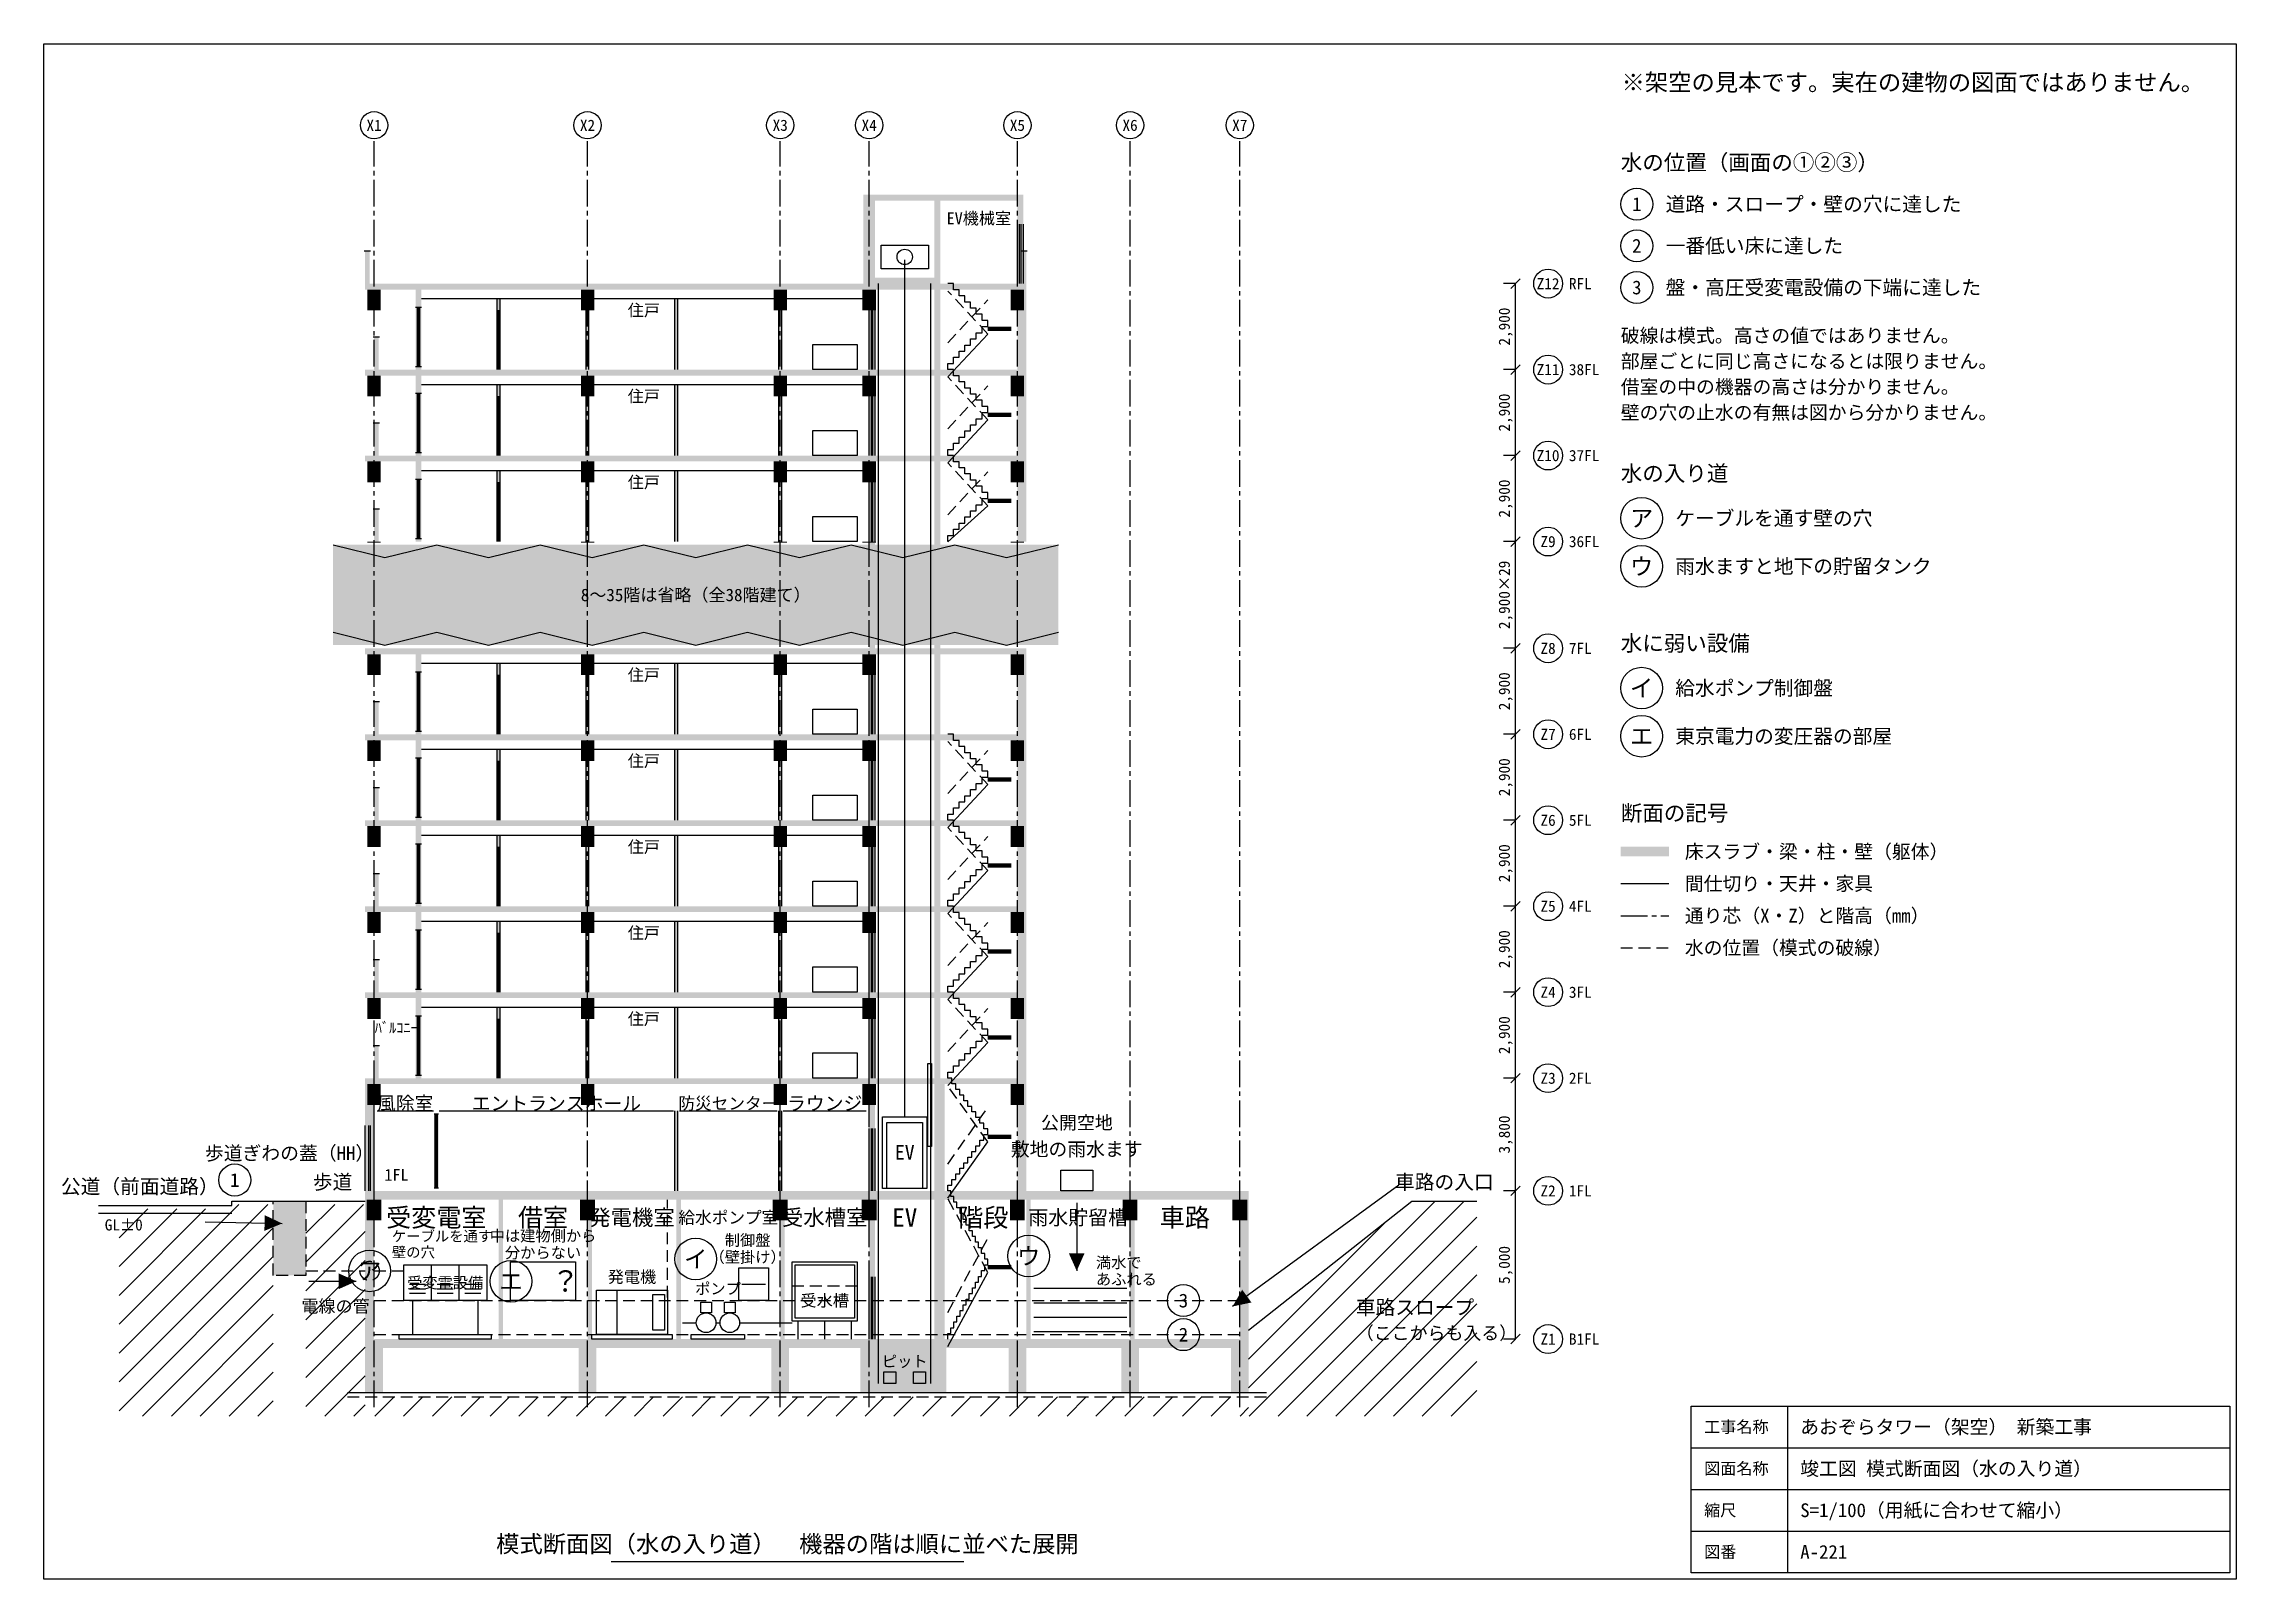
# Model space of a CAD drawing. Header units: millimetres. Extents: x 865 to 74811, y -52649 to -865.
import ezdxf
from ezdxf.enums import TextEntityAlignment as Align

# ---------------------------------------------------------------- set-up
doc = ezdxf.new("R2010")
doc.units = ezdxf.units.MM
doc.linetypes.add('CENTER', pattern=[1350, 900, -150, 150, -150])
doc.linetypes.add('DASHED', pattern=[600, 400, -200])
for name, color, linetype in [('図枠', 7, 'CONTINUOUS'), ('地盤', 8, 'CONTINUOUS'), ('壁', 7, 'CONTINUOUS'), ('寸法', 5, 'CONTINUOUS'), ('建具', 7, 'CONTINUOUS'), ('引込', 5, 'DASHED'), ('文字', 7, 'CONTINUOUS'), ('水の位置', 4, 'DASHED'), ('水の入り道', 4, 'CONTINUOUS'), ('破線', 8, 'DASHED'), ('細線', 8, 'CONTINUOUS'), ('設備', 8, 'CONTINUOUS'), ('通り芯', 1, 'CENTER'), ('道路', 8, 'CONTINUOUS'), ('階段EV', 8, 'CONTINUOUS')]:
    doc.layers.add(name, color=color, linetype=linetype)
doc.styles.add('JP', font='msgothic.ttc')

msp = doc.modelspace()

# ---------------------------------------------------------------- texts
at = {"layer": '寸法', "style": 'JP'}
for s, height, p in [('RFL', 376.8, (52305.41, -8951.35)), ('38FL', 376.8, (52305.41, -11851.35)), ('37FL', 376.8, (52305.41, -14751.35)), ('36FL', 376.8, (52305.41, -17651.35)), ('7FL', 376.8, (52305.41, -21251.35)), ('6FL', 376.8, (52305.41, -24151.35)), ('5FL', 376.8, (52305.41, -27051.35)), ('4FL', 376.8, (52305.41, -29951.35)), ('3FL', 376.8, (52305.41, -32851.35)), ('2FL', 376.8, (52305.41, -35751.35)), ('1FL', 398.9, (12351.35, -39010.81)), ('1FL', 376.8, (52305.41, -39551.35)), ('GL±0', 376.8, (2918.92, -40700)), ('壁の穴', 354.6, (12602.7, -41621.62)), ('ケーブルを通す', 354.6, (12602.7, -41081.08)), ('満水で', 376.8, (36351.35, -41967.57)), ('あふれる', 376.8, (36351.35, -42535.14)), ('（ここからも入る）', 443.2, (45117.57, -44346.62)), ('B1FL', 376.8, (52305.41, -44551.35))]:
    msp.add_text(s, height=height, dxfattribs=at).set_placement(p, align=Align.MIDDLE_LEFT)
for s, p in [('2,900', (50124.32, -10401.35)), ('2,900', (50124.32, -13301.35)), ('2,900', (50124.32, -16201.35)), ('2,900×29', (50124.32, -19451.35)), ('2,900', (50124.32, -22701.35)), ('2,900', (50124.32, -25601.35)), ('2,900', (50124.32, -28501.35)), ('2,900', (50124.32, -31401.35)), ('2,900', (50124.32, -34301.35)), ('3,800', (50124.32, -37651.35)), ('5,000', (50124.32, -42051.35))]:
    msp.add_text(s, height=376.8, rotation=90, dxfattribs=at).set_placement(p, align=Align.MIDDLE_CENTER)
for s, height, p in [('歩道ぎわの蓋（HH）', 465.4, (9152.7, -38279.73)), ('敷地の雨水ます', 465.4, (35702.7, -38145.95)), ('電線の管', 421.1, (10702.7, -43440.54))]:
    msp.add_text(s, height=height, dxfattribs=at).set_placement(p, align=Align.MIDDLE_CENTER)
at = {"layer": '文字', "style": 'JP'}
msp.add_text('※架空の見本です。実在の建物の図面ではありません。', height=576.2, dxfattribs=at).set_placement((73729.73, -2162.16), align=Align.MIDDLE_RIGHT)
for s, height, p in [('X1', 376.8, (12002.7, -3610.81)), ('X2', 376.8, (19202.7, -3610.81)), ('X3', 376.8, (25702.7, -3610.81)), ('X4', 376.8, (28702.7, -3610.81)), ('X5', 376.8, (33702.7, -3610.81)), ('X6', 376.8, (37502.7, -3610.81)), ('X7', 376.8, (41202.7, -3610.81)), ('EV機械室', 398.9, (32402.7, -6751.35)), ('1', 465.4, (54594.59, -6270.27)), ('2', 465.4, (54594.59, -7675.68)), ('Z12', 376.8, (51602.7, -8951.35)), ('3', 465.4, (54594.59, -9081.08)), ('住戸', 398.9, (21102.7, -9851.35)), ('Z11', 376.8, (51602.7, -11851.35)), ('住戸', 398.9, (21102.7, -12751.35)), ('Z10', 376.8, (51602.7, -14751.35)), ('住戸', 398.9, (21102.7, -15651.35)), ('ア', 576.2, (54756.76, -16864.86)), ('Z9', 376.8, (51602.7, -17651.35)), ('ウ', 576.2, (54756.76, -18486.49)), ('8～35階は省略（全38階建て）', 421.1, (22852.7, -19451.35)), ('Z8', 376.8, (51602.7, -21251.35)), ('住戸', 398.9, (21102.7, -22151.35)), ('イ', 576.2, (54756.76, -22594.59)), ('Z7', 376.8, (51602.7, -24151.35)), ('エ', 576.2, (54756.76, -24216.22)), ('住戸', 398.9, (21102.7, -25051.35)), ('Z6', 376.8, (51602.7, -27051.35)), ('住戸', 398.9, (21102.7, -27951.35)), ('Z5', 376.8, (51602.7, -29951.35)), ('住戸', 398.9, (21102.7, -30851.35)), ('Z4', 376.8, (51602.7, -32851.35)), ('ﾊﾞﾙｺﾆｰ', 354.6, (12752.7, -34051.35)), ('住戸', 398.9, (21102.7, -33751.35)), ('Z3', 376.8, (51602.7, -35751.35)), ('風除室', 465.4, (13052.7, -36601.35)), ('エントランスホール', 465.4, (18152.7, -36601.35)), ('防災センター', 411.4, (23952.7, -36601.35)), ('ラウンジ', 465.4, (27202.7, -36601.35)), ('EV', 487.6, (29902.7, -38251.35)), ('1', 465.4, (7302.7, -39186.49)), ('Z2', 376.8, (51602.7, -39551.35)), ('受変電室', 620.5, (14102.7, -40451.35)), ('借室', 620.5, (17702.7, -40451.35)), ('発電機室', 528.9, (20702.7, -40451.35)), ('給水ポンプ室', 411.4, (23952.7, -40451.35)), ('受水槽室', 528.9, (27202.7, -40451.35)), ('EV', 620.5, (29902.7, -40451.35)), ('階段', 620.5, (32552.7, -40451.35)), ('雨水貯留槽', 493.6, (35752.7, -40451.35)), ('車路', 620.5, (39352.7, -40451.35)), ('中は建物側から', 376.8, (17702.7, -41067.57)), ('分からない', 376.8, (17702.7, -41635.14)), ('制御盤', 376.8, (24602.7, -41217.57)), ('ア', 576.2, (11852.7, -42251.35)), ('イ', 576.2, (22852.7, -41851.35)), ('（壁掛け）', 376.8, (24602.7, -41785.14)), ('ウ', 576.2, (34081.08, -41751.35)), ('受変電設備', 376.8, (14402.7, -42651.35)), ('エ', 576.2, (16621.62, -42601.35)), ('？', 709.2, (18459.46, -42601.35)), ('発電機', 398.9, (20702.7, -42451.35)), ('ポンプ', 376.8, (23602.7, -42851.35)), ('受水槽', 398.9, (27202.7, -43251.35)), ('3', 465.4, (39302.7, -43251.35)), ('2', 465.4, (39302.7, -44401.35)), ('Z1', 376.8, (51602.7, -44551.35)), ('ピット', 376.8, (29902.7, -45301.35)), ('模式断面図（水の入り道）\u3000機器の階は順に並べた展開', 576.2, (25945.95, -51459.46))]:
    msp.add_text(s, height=height, dxfattribs=at).set_placement(p, align=Align.MIDDLE_CENTER)
for s, height, p in [('水の位置（画面の①②③）', 531.9, (54054.05, -4864.86)), ('道路・スロープ・壁の穴に達した', 487.6, (55567.57, -6270.27)), ('一番低い床に達した', 487.6, (55567.57, -7675.68)), ('盤・高圧受変電設備の下端に達した', 487.6, (55567.57, -9081.08)), ('破線は模式。高さの値ではありません。', 465.4, (54054.05, -10702.7)), ('部屋ごとに同じ高さになるとは限りません。', 465.4, (54054.05, -11567.57)), ('借室の中の機器の高さは分かりません。', 465.4, (54054.05, -12432.43)), ('壁の穴の止水の有無は図から分かりません。', 465.4, (54054.05, -13297.3)), ('水の入り道', 531.9, (54054.05, -15351.35)), ('ケーブルを通す壁の穴', 487.6, (55891.89, -16864.86)), ('雨水ますと地下の貯留タンク', 487.6, (55891.89, -18486.49)), ('水に弱い設備', 531.9, (54054.05, -21081.08)), ('給水ポンプ制御盤', 487.6, (55891.89, -22594.59)), ('東京電力の変圧器の部屋', 487.6, (55891.89, -24216.22)), ('断面の記号', 531.9, (54054.05, -26810.81)), ('床スラブ・梁・柱・壁（躯体）', 465.4, (56216.22, -28108.11)), ('間仕切り・天井・家具', 465.4, (56216.22, -29189.19)), ('通り芯（X・Z）と階高（mm）', 465.4, (56216.22, -30270.27)), ('水の位置（模式の破線）', 465.4, (56216.22, -31351.35)), ('公開空地', 443.2, (34502.7, -37251.35)), ('工事名称', 398.9, (56864.86, -47513.51)), ('あおぞらタワー（架空） 新築工事', 465.4, (60108.11, -47513.51)), ('図面名称', 398.9, (56864.86, -48918.92)), ('竣工図 模式断面図（水の入り道）', 465.4, (60108.11, -48918.92)), ('縮尺', 398.9, (56864.86, -50324.32)), ('S=1/100（用紙に合わせて縮小）', 465.4, (60108.11, -50324.32)), ('図番', 398.9, (56864.86, -51729.73)), ('A-221', 465.4, (60108.11, -51729.73))]:
    msp.add_text(s, height=height, dxfattribs=at).set_placement(p, align=Align.MIDDLE_LEFT)
at = {"layer": '道路', "style": 'JP'}
for s, p in [('公道（前面道路）', (4102.7, -39402.7)), ('歩道', (10602.7, -39252.7)), ('車路の入口', (48102.7, -39252.7))]:
    msp.add_text(s, height=487.6, dxfattribs=at).set_placement(p, align=Align.MIDDLE_CENTER)
msp.add_text('車路スロープ', height=487.6, dxfattribs=at).set_placement((45117.57, -43481.76), align=Align.MIDDLE_LEFT)

# ---------------------------------------------------------------- linework, layer by layer
at = {"layer": '図枠'}
for p, q in [((59675.68, -46810.81), (59675.68, -52432.43)), ((56432.43, -48216.22), (74594.59, -48216.22)), ((56432.43, -49621.62), (74594.59, -49621.62)), ((56432.43, -51027.03), (74594.59, -51027.03)), ((20000, -52054.05), (31891.89, -52054.05))]:
    msp.add_line(p, q, dxfattribs=at)
for points in [[(864.86, -864.86), (74810.81, -864.86), (74810.81, -52648.65), (864.86, -52648.65)], [(56432.43, -46810.81), (74594.59, -46810.81), (74594.59, -52432.43), (56432.43, -52432.43)]]:
    msp.add_lwpolyline(points, close=True, dxfattribs=at)
for points in [[(10621.62, -17759.46), (12368.92, -18191.89), (14116.22, -17759.46), (15863.51, -18191.89), (17610.81, -17759.46), (19358.11, -18191.89), (21105.41, -17759.46), (22852.7, -18191.89), (24600, -17759.46), (26347.3, -18191.89), (28094.59, -17759.46), (29841.89, -18191.89), (31589.19, -17759.46), (33336.49, -18191.89), (35083.78, -17759.46)], [(10621.62, -20710.81), (12368.92, -21143.24), (14116.22, -20710.81), (15863.51, -21143.24), (17610.81, -20710.81), (19358.11, -21143.24), (21105.41, -20710.81), (22852.7, -21143.24), (24600, -20710.81), (26347.3, -21143.24), (28094.59, -20710.81), (29841.89, -21143.24), (31589.19, -20710.81), (33336.49, -21143.24), (35083.78, -20710.81)]]:
    msp.add_lwpolyline(points, dxfattribs=at)
for centre, radius in [((12002.7, -3610.81), 459.46), ((19202.7, -3610.81), 459.46), ((25702.7, -3610.81), 459.46), ((28702.7, -3610.81), 459.46), ((33702.7, -3610.81), 459.46), ((37502.7, -3610.81), 459.46), ((41202.7, -3610.81), 459.46), ((51602.7, -8951.35), 486.49), ((51602.7, -11851.35), 486.49), ((51602.7, -14751.35), 486.49), ((54756.76, -16864.86), 702.7), ((51602.7, -17651.35), 486.49), ((54756.76, -18486.49), 702.7), ((51602.7, -21251.35), 486.49), ((54756.76, -22594.59), 702.7), ((54756.76, -24216.22), 702.7), ((51602.7, -24151.35), 486.49), ((51602.7, -27051.35), 486.49), ((51602.7, -29951.35), 486.49), ((51602.7, -32851.35), 486.49), ((51602.7, -35751.35), 486.49), ((51602.7, -39551.35), 486.49), ((22852.7, -41851.35), 702.7), ((34081.08, -41751.35), 702.7), ((11852.7, -42251.35), 702.7), ((16621.62, -42601.35), 702.7), ((51602.7, -44551.35), 486.49)]:
    msp.add_circle(centre, radius, dxfattribs=at)
at = {"layer": '地盤'}
for p, q in [((41502.7, -46197.3), (47798.65, -39901.35)), ((41521.62, -47151.35), (48771.62, -39901.35)), ((3402.7, -44051.35), (7444.59, -40009.46)), ((3402.7, -45024.32), (8417.57, -40009.46)), ((3402.7, -41132.43), (4375.68, -40159.46)), ((3402.7, -42105.41), (5348.65, -40159.46)), ((3402.7, -43078.38), (6321.62, -40159.46)), ((9702.7, -40982.43), (10675.68, -40009.46)), ((9702.7, -41955.41), (11648.65, -40009.46)), ((41502.7, -45224.32), (46156.05, -40570.98)), ((42494.59, -47151.35), (49202.7, -40443.24)), ((3402.7, -45997.3), (8602.7, -40797.3)), ((9702.7, -42928.38), (11702.7, -40928.38)), ((3402.7, -46970.27), (8602.7, -41770.27)), ((9702.7, -43901.35), (11702.7, -41901.35)), ((43467.57, -47151.35), (49202.7, -41416.22)), ((4194.59, -47151.35), (8602.7, -42743.24)), ((9702.7, -44874.32), (11702.7, -42874.32)), ((44440.54, -47151.35), (49202.7, -42389.19)), ((45413.51, -47151.35), (49202.7, -43362.16)), ((5167.57, -47151.35), (8602.7, -43716.22)), ((9702.7, -45847.3), (11702.7, -43847.3)), ((46386.49, -47151.35), (49202.7, -44335.14)), ((6140.54, -47151.35), (8602.7, -44689.19)), ((9702.7, -46820.27), (11702.7, -44820.27)), ((7113.51, -47151.35), (8602.7, -45662.16)), ((10344.59, -47151.35), (11702.7, -45793.24)), ((47359.46, -47151.35), (49202.7, -45308.11)), ((12025.68, -47151.35), (12675.68, -46501.35)), ((12998.65, -47151.35), (13648.65, -46501.35)), ((13971.62, -47151.35), (14621.62, -46501.35)), ((14944.59, -47151.35), (15594.59, -46501.35)), ((15917.57, -47151.35), (16567.57, -46501.35)), ((16890.54, -47151.35), (17540.54, -46501.35)), ((17863.51, -47151.35), (18513.51, -46501.35)), ((18836.49, -47151.35), (19486.49, -46501.35)), ((19809.46, -47151.35), (20459.46, -46501.35)), ((20782.43, -47151.35), (21432.43, -46501.35)), ((21755.41, -47151.35), (22405.41, -46501.35)), ((22728.38, -47151.35), (23378.38, -46501.35)), ((23701.35, -47151.35), (24351.35, -46501.35)), ((24674.32, -47151.35), (25324.32, -46501.35)), ((25647.3, -47151.35), (26297.3, -46501.35)), ((26620.27, -47151.35), (27270.27, -46501.35)), ((27593.24, -47151.35), (28243.24, -46501.35)), ((28566.22, -47151.35), (29216.22, -46501.35)), ((29539.19, -47151.35), (30189.19, -46501.35)), ((30512.16, -47151.35), (31162.16, -46501.35)), ((31485.14, -47151.35), (32135.14, -46501.35)), ((32458.11, -47151.35), (33108.11, -46501.35)), ((33431.08, -47151.35), (34081.08, -46501.35)), ((34404.05, -47151.35), (35054.05, -46501.35)), ((35377.03, -47151.35), (36027.03, -46501.35)), ((36350, -47151.35), (37000, -46501.35)), ((37322.97, -47151.35), (37972.97, -46501.35)), ((38295.95, -47151.35), (38945.95, -46501.35)), ((39268.92, -47151.35), (39918.92, -46501.35)), ((40241.89, -47151.35), (40891.89, -46501.35)), ((48332.43, -47151.35), (49202.7, -46281.08)), ((8086.49, -47151.35), (8602.7, -46635.14)), ((11317.57, -47151.35), (11702.7, -46766.22)), ((41214.86, -47151.35), (41502.7, -46863.51))]:
    msp.add_line(p, q, dxfattribs=at)
at = {"layer": '壁'}
for points in [[(28502.7, -5951.35), (28702.7, -5951.35), (28502.7, -8951.35), (28702.7, -8951.35)], [(28502.7, -5951.35), (33902.7, -5951.35), (28502.7, -6151.35), (33902.7, -6151.35)], [(28702.7, -6151.35), (28902.7, -6151.35), (28702.7, -46051.35), (28902.7, -46051.35)], [(30902.7, -6151.35), (31102.7, -6151.35), (30902.7, -46051.35), (31102.7, -46051.35)], [(33702.7, -5951.35), (33902.7, -5951.35), (33702.7, -8951.35), (33902.7, -8951.35)], [(33702.7, -6951.35), (33902.7, -6951.35), (33702.7, -8951.35), (33902.7, -8951.35)], [(11702.7, -7851.35), (11852.7, -7851.35), (11702.7, -8951.35), (11852.7, -8951.35)], [(33852.7, -7851.35), (34002.7, -7851.35), (33852.7, -8951.35), (34002.7, -8951.35)], [(28702.7, -8751.35), (31102.7, -8751.35), (28702.7, -8951.35), (31102.7, -8951.35)], [(11702.7, -8951.35), (34002.7, -8951.35), (11702.7, -9151.35), (34002.7, -9151.35)], [(11777.7, -9151.35), (12227.7, -9151.35), (11777.7, -9851.35), (12227.7, -9851.35)], [(13402.7, -9151.35), (13602.7, -9151.35), (13402.7, -11851.35), (13602.7, -11851.35)], [(16152.7, -9451.35), (16252.7, -9451.35), (16152.7, -11851.35), (16252.7, -11851.35)], [(18977.7, -9151.35), (19427.7, -9151.35), (18977.7, -9851.35), (19427.7, -9851.35)], [(19152.7, -9451.35), (19252.7, -9451.35), (19152.7, -11851.35), (19252.7, -11851.35)], [(22152.7, -9451.35), (22252.7, -9451.35), (22152.7, -11851.35), (22252.7, -11851.35)], [(25477.7, -9151.35), (25927.7, -9151.35), (25477.7, -9851.35), (25927.7, -9851.35)], [(25652.7, -9451.35), (25752.7, -9451.35), (25652.7, -11851.35), (25752.7, -11851.35)], [(28477.7, -9151.35), (28927.7, -9151.35), (28477.7, -9851.35), (28927.7, -9851.35)], [(33477.7, -9151.35), (33927.7, -9151.35), (33477.7, -9851.35), (33927.7, -9851.35)], [(33702.7, -8951.35), (34002.7, -8951.35), (33702.7, -11851.35), (34002.7, -11851.35)], [(13402.7, -9751.35), (13602.7, -9751.35), (13402.7, -11751.35), (13602.7, -11751.35)], [(16152.7, -9851.35), (16252.7, -9851.35), (16152.7, -11851.35), (16252.7, -11851.35)], [(28702.7, -9751.35), (28902.7, -9751.35), (28702.7, -11851.35), (28902.7, -11851.35)], [(12002.7, -10751.35), (12152.7, -10751.35), (12002.7, -11851.35), (12152.7, -11851.35)], [(32702.7, -10401.35), (33502.7, -10401.35), (32702.7, -10551.35), (33502.7, -10551.35)], [(11702.7, -11851.35), (34002.7, -11851.35), (11702.7, -12051.35), (34002.7, -12051.35)], [(11777.7, -12051.35), (12227.7, -12051.35), (11777.7, -12751.35), (12227.7, -12751.35)], [(13402.7, -12051.35), (13602.7, -12051.35), (13402.7, -14751.35), (13602.7, -14751.35)], [(16152.7, -12351.35), (16252.7, -12351.35), (16152.7, -14751.35), (16252.7, -14751.35)], [(18977.7, -12051.35), (19427.7, -12051.35), (18977.7, -12751.35), (19427.7, -12751.35)], [(19152.7, -12351.35), (19252.7, -12351.35), (19152.7, -14751.35), (19252.7, -14751.35)], [(22152.7, -12351.35), (22252.7, -12351.35), (22152.7, -14751.35), (22252.7, -14751.35)], [(25477.7, -12051.35), (25927.7, -12051.35), (25477.7, -12751.35), (25927.7, -12751.35)], [(25652.7, -12351.35), (25752.7, -12351.35), (25652.7, -14751.35), (25752.7, -14751.35)], [(28477.7, -12051.35), (28927.7, -12051.35), (28477.7, -12751.35), (28927.7, -12751.35)], [(33477.7, -12051.35), (33927.7, -12051.35), (33477.7, -12751.35), (33927.7, -12751.35)], [(33702.7, -11851.35), (34002.7, -11851.35), (33702.7, -14751.35), (34002.7, -14751.35)], [(13402.7, -12651.35), (13602.7, -12651.35), (13402.7, -14651.35), (13602.7, -14651.35)], [(16152.7, -12751.35), (16252.7, -12751.35), (16152.7, -14751.35), (16252.7, -14751.35)], [(28702.7, -12651.35), (28902.7, -12651.35), (28702.7, -14751.35), (28902.7, -14751.35)], [(32702.7, -13301.35), (33502.7, -13301.35), (32702.7, -13451.35), (33502.7, -13451.35)], [(12002.7, -13651.35), (12152.7, -13651.35), (12002.7, -14751.35), (12152.7, -14751.35)], [(11702.7, -14751.35), (34002.7, -14751.35), (11702.7, -14951.35), (34002.7, -14951.35)], [(33702.7, -14751.35), (34002.7, -14751.35), (33702.7, -17651.35), (34002.7, -17651.35)], [(11777.7, -14951.35), (12227.7, -14951.35), (11777.7, -15651.35), (12227.7, -15651.35)], [(13402.7, -14951.35), (13602.7, -14951.35), (13402.7, -17651.35), (13602.7, -17651.35)], [(16152.7, -15251.35), (16252.7, -15251.35), (16152.7, -17651.35), (16252.7, -17651.35)], [(18977.7, -14951.35), (19427.7, -14951.35), (18977.7, -15651.35), (19427.7, -15651.35)], [(19152.7, -15251.35), (19252.7, -15251.35), (19152.7, -17651.35), (19252.7, -17651.35)], [(22152.7, -15251.35), (22252.7, -15251.35), (22152.7, -17651.35), (22252.7, -17651.35)], [(25477.7, -14951.35), (25927.7, -14951.35), (25477.7, -15651.35), (25927.7, -15651.35)], [(25652.7, -15251.35), (25752.7, -15251.35), (25652.7, -17651.35), (25752.7, -17651.35)], [(28477.7, -14951.35), (28927.7, -14951.35), (28477.7, -15651.35), (28927.7, -15651.35)], [(33477.7, -14951.35), (33927.7, -14951.35), (33477.7, -15651.35), (33927.7, -15651.35)], [(13402.7, -15551.35), (13602.7, -15551.35), (13402.7, -17551.35), (13602.7, -17551.35)], [(16152.7, -15651.35), (16252.7, -15651.35), (16152.7, -17651.35), (16252.7, -17651.35)], [(28702.7, -15551.35), (28902.7, -15551.35), (28702.7, -17651.35), (28902.7, -17651.35)], [(32702.7, -16201.35), (33502.7, -16201.35), (32702.7, -16351.35), (33502.7, -16351.35)], [(12002.7, -16551.35), (12152.7, -16551.35), (12002.7, -17651.35), (12152.7, -17651.35)], [(11702.7, -17651.35), (34002.7, -17651.35), (11702.7, -17659.91), (34002.7, -17659.91)], [(11777.7, -17659.91), (12227.7, -17659.91), (11777.7, -17689.88), (12227.7, -17689.88)], [(18977.7, -17659.91), (19427.7, -17659.91), (18977.7, -17689.88), (19427.7, -17689.88)], [(25477.7, -17659.91), (25927.7, -17659.91), (25477.7, -17689.88), (25927.7, -17689.88)], [(28477.7, -17659.91), (28927.7, -17659.91), (28477.7, -17689.88), (28927.7, -17689.88)], [(33477.7, -17659.91), (33927.7, -17659.91), (33477.7, -17689.88), (33927.7, -17689.88)], [(10621.62, -17759.46), (35083.78, -17759.46), (10621.62, -21143.24), (35083.78, -21143.24)], [(11702.7, -21251.35), (34002.7, -21251.35), (11702.7, -21451.35), (34002.7, -21451.35)], [(33702.7, -21251.35), (34002.7, -21251.35), (33702.7, -24151.35), (34002.7, -24151.35)], [(11777.7, -21451.35), (12227.7, -21451.35), (11777.7, -22151.35), (12227.7, -22151.35)], [(13402.7, -21451.35), (13602.7, -21451.35), (13402.7, -24151.35), (13602.7, -24151.35)], [(13402.7, -22051.35), (13602.7, -22051.35), (13402.7, -24051.35), (13602.7, -24051.35)], [(16152.7, -21751.35), (16252.7, -21751.35), (16152.7, -24151.35), (16252.7, -24151.35)], [(16152.7, -22151.35), (16252.7, -22151.35), (16152.7, -24151.35), (16252.7, -24151.35)], [(18977.7, -21451.35), (19427.7, -21451.35), (18977.7, -22151.35), (19427.7, -22151.35)], [(19152.7, -21751.35), (19252.7, -21751.35), (19152.7, -24151.35), (19252.7, -24151.35)], [(22152.7, -21751.35), (22252.7, -21751.35), (22152.7, -24151.35), (22252.7, -24151.35)], [(25477.7, -21451.35), (25927.7, -21451.35), (25477.7, -22151.35), (25927.7, -22151.35)], [(25652.7, -21751.35), (25752.7, -21751.35), (25652.7, -24151.35), (25752.7, -24151.35)], [(28477.7, -21451.35), (28927.7, -21451.35), (28477.7, -22151.35), (28927.7, -22151.35)], [(28702.7, -22051.35), (28902.7, -22051.35), (28702.7, -24151.35), (28902.7, -24151.35)], [(33477.7, -21451.35), (33927.7, -21451.35), (33477.7, -22151.35), (33927.7, -22151.35)], [(12002.7, -23051.35), (12152.7, -23051.35), (12002.7, -24151.35), (12152.7, -24151.35)], [(11702.7, -24151.35), (34002.7, -24151.35), (11702.7, -24351.35), (34002.7, -24351.35)], [(11777.7, -24351.35), (12227.7, -24351.35), (11777.7, -25051.35), (12227.7, -25051.35)], [(13402.7, -24351.35), (13602.7, -24351.35), (13402.7, -27051.35), (13602.7, -27051.35)], [(18977.7, -24351.35), (19427.7, -24351.35), (18977.7, -25051.35), (19427.7, -25051.35)], [(25477.7, -24351.35), (25927.7, -24351.35), (25477.7, -25051.35), (25927.7, -25051.35)], [(28477.7, -24351.35), (28927.7, -24351.35), (28477.7, -25051.35), (28927.7, -25051.35)], [(33477.7, -24351.35), (33927.7, -24351.35), (33477.7, -25051.35), (33927.7, -25051.35)], [(33702.7, -24151.35), (34002.7, -24151.35), (33702.7, -27051.35), (34002.7, -27051.35)], [(13402.7, -24951.35), (13602.7, -24951.35), (13402.7, -26951.35), (13602.7, -26951.35)], [(16152.7, -24651.35), (16252.7, -24651.35), (16152.7, -27051.35), (16252.7, -27051.35)], [(16152.7, -25051.35), (16252.7, -25051.35), (16152.7, -27051.35), (16252.7, -27051.35)], [(19152.7, -24651.35), (19252.7, -24651.35), (19152.7, -27051.35), (19252.7, -27051.35)], [(22152.7, -24651.35), (22252.7, -24651.35), (22152.7, -27051.35), (22252.7, -27051.35)], [(25652.7, -24651.35), (25752.7, -24651.35), (25652.7, -27051.35), (25752.7, -27051.35)], [(28702.7, -24951.35), (28902.7, -24951.35), (28702.7, -27051.35), (28902.7, -27051.35)], [(32702.7, -25601.35), (33502.7, -25601.35), (32702.7, -25751.35), (33502.7, -25751.35)], [(12002.7, -25951.35), (12152.7, -25951.35), (12002.7, -27051.35), (12152.7, -27051.35)], [(11702.7, -27051.35), (34002.7, -27051.35), (11702.7, -27251.35), (34002.7, -27251.35)], [(11777.7, -27251.35), (12227.7, -27251.35), (11777.7, -27951.35), (12227.7, -27951.35)], [(13402.7, -27251.35), (13602.7, -27251.35), (13402.7, -29951.35), (13602.7, -29951.35)], [(18977.7, -27251.35), (19427.7, -27251.35), (18977.7, -27951.35), (19427.7, -27951.35)], [(25477.7, -27251.35), (25927.7, -27251.35), (25477.7, -27951.35), (25927.7, -27951.35)], [(28477.7, -27251.35), (28927.7, -27251.35), (28477.7, -27951.35), (28927.7, -27951.35)], [(33477.7, -27251.35), (33927.7, -27251.35), (33477.7, -27951.35), (33927.7, -27951.35)], [(33702.7, -27051.35), (34002.7, -27051.35), (33702.7, -29951.35), (34002.7, -29951.35)], [(13402.7, -27851.35), (13602.7, -27851.35), (13402.7, -29851.35), (13602.7, -29851.35)], [(16152.7, -27551.35), (16252.7, -27551.35), (16152.7, -29951.35), (16252.7, -29951.35)], [(16152.7, -27951.35), (16252.7, -27951.35), (16152.7, -29951.35), (16252.7, -29951.35)], [(19152.7, -27551.35), (19252.7, -27551.35), (19152.7, -29951.35), (19252.7, -29951.35)], [(22152.7, -27551.35), (22252.7, -27551.35), (22152.7, -29951.35), (22252.7, -29951.35)], [(25652.7, -27551.35), (25752.7, -27551.35), (25652.7, -29951.35), (25752.7, -29951.35)], [(28702.7, -27851.35), (28902.7, -27851.35), (28702.7, -29951.35), (28902.7, -29951.35)], [(54054.05, -27945.95), (55675.68, -27945.95), (54054.05, -28270.27), (55675.68, -28270.27)], [(32702.7, -28501.35), (33502.7, -28501.35), (32702.7, -28651.35), (33502.7, -28651.35)], [(12002.7, -28851.35), (12152.7, -28851.35), (12002.7, -29951.35), (12152.7, -29951.35)], [(11702.7, -29951.35), (34002.7, -29951.35), (11702.7, -30151.35), (34002.7, -30151.35)], [(11777.7, -30151.35), (12227.7, -30151.35), (11777.7, -30851.35), (12227.7, -30851.35)], [(13402.7, -30151.35), (13602.7, -30151.35), (13402.7, -32851.35), (13602.7, -32851.35)], [(18977.7, -30151.35), (19427.7, -30151.35), (18977.7, -30851.35), (19427.7, -30851.35)], [(25477.7, -30151.35), (25927.7, -30151.35), (25477.7, -30851.35), (25927.7, -30851.35)], [(28477.7, -30151.35), (28927.7, -30151.35), (28477.7, -30851.35), (28927.7, -30851.35)], [(33477.7, -30151.35), (33927.7, -30151.35), (33477.7, -30851.35), (33927.7, -30851.35)], [(33702.7, -29951.35), (34002.7, -29951.35), (33702.7, -32851.35), (34002.7, -32851.35)], [(13402.7, -30751.35), (13602.7, -30751.35), (13402.7, -32751.35), (13602.7, -32751.35)], [(16152.7, -30451.35), (16252.7, -30451.35), (16152.7, -32851.35), (16252.7, -32851.35)], [(16152.7, -30851.35), (16252.7, -30851.35), (16152.7, -32851.35), (16252.7, -32851.35)], [(19152.7, -30451.35), (19252.7, -30451.35), (19152.7, -32851.35), (19252.7, -32851.35)], [(22152.7, -30451.35), (22252.7, -30451.35), (22152.7, -32851.35), (22252.7, -32851.35)], [(25652.7, -30451.35), (25752.7, -30451.35), (25652.7, -32851.35), (25752.7, -32851.35)], [(28702.7, -30751.35), (28902.7, -30751.35), (28702.7, -32851.35), (28902.7, -32851.35)], [(12002.7, -31751.35), (12152.7, -31751.35), (12002.7, -32851.35), (12152.7, -32851.35)], [(32702.7, -31401.35), (33502.7, -31401.35), (32702.7, -31551.35), (33502.7, -31551.35)], [(11702.7, -32851.35), (34002.7, -32851.35), (11702.7, -33051.35), (34002.7, -33051.35)], [(11777.7, -33051.35), (12227.7, -33051.35), (11777.7, -33751.35), (12227.7, -33751.35)], [(13402.7, -33051.35), (13602.7, -33051.35), (13402.7, -35751.35), (13602.7, -35751.35)], [(18977.7, -33051.35), (19427.7, -33051.35), (18977.7, -33751.35), (19427.7, -33751.35)], [(25477.7, -33051.35), (25927.7, -33051.35), (25477.7, -33751.35), (25927.7, -33751.35)], [(28477.7, -33051.35), (28927.7, -33051.35), (28477.7, -33751.35), (28927.7, -33751.35)], [(33477.7, -33051.35), (33927.7, -33051.35), (33477.7, -33751.35), (33927.7, -33751.35)], [(33702.7, -32851.35), (34002.7, -32851.35), (33702.7, -35751.35), (34002.7, -35751.35)], [(13402.7, -33651.35), (13602.7, -33651.35), (13402.7, -35651.35), (13602.7, -35651.35)], [(16152.7, -33351.35), (16252.7, -33351.35), (16152.7, -35751.35), (16252.7, -35751.35)], [(16152.7, -33751.35), (16252.7, -33751.35), (16152.7, -35751.35), (16252.7, -35751.35)], [(19152.7, -33351.35), (19252.7, -33351.35), (19152.7, -35751.35), (19252.7, -35751.35)], [(22152.7, -33351.35), (22252.7, -33351.35), (22152.7, -35751.35), (22252.7, -35751.35)], [(25652.7, -33351.35), (25752.7, -33351.35), (25652.7, -35751.35), (25752.7, -35751.35)], [(28702.7, -33651.35), (28902.7, -33651.35), (28702.7, -35751.35), (28902.7, -35751.35)], [(12002.7, -34651.35), (12152.7, -34651.35), (12002.7, -35751.35), (12152.7, -35751.35)], [(32702.7, -34301.35), (33502.7, -34301.35), (32702.7, -34451.35), (33502.7, -34451.35)], [(11702.7, -35751.35), (12002.7, -35751.35), (11702.7, -39851.35), (12002.7, -39851.35)], [(11702.7, -35751.35), (34002.7, -35751.35), (11702.7, -35951.35), (34002.7, -35951.35)], [(11777.7, -35951.35), (12227.7, -35951.35), (11777.7, -36651.35), (12227.7, -36651.35)], [(18977.7, -35951.35), (19427.7, -35951.35), (18977.7, -36651.35), (19427.7, -36651.35)], [(25477.7, -35951.35), (25927.7, -35951.35), (25477.7, -36651.35), (25927.7, -36651.35)], [(28477.7, -35951.35), (28927.7, -35951.35), (28477.7, -36651.35), (28927.7, -36651.35)], [(28702.7, -35751.35), (28852.7, -35751.35), (28702.7, -39551.35), (28852.7, -39551.35)], [(31102.7, -35751.35), (31252.7, -35751.35), (31102.7, -39551.35), (31252.7, -39551.35)], [(33477.7, -35951.35), (33927.7, -35951.35), (33477.7, -36651.35), (33927.7, -36651.35)], [(33702.7, -35751.35), (34002.7, -35751.35), (33702.7, -39851.35), (34002.7, -39851.35)], [(14027.7, -36951.35), (14177.7, -36951.35), (14027.7, -39451.35), (14177.7, -39451.35)], [(22152.7, -36851.35), (22252.7, -36851.35), (22152.7, -39551.35), (22252.7, -39551.35)], [(25652.7, -36851.35), (25752.7, -36851.35), (25652.7, -39551.35), (25752.7, -39551.35)], [(11702.7, -37351.35), (12002.7, -37351.35), (11702.7, -39551.35), (12002.7, -39551.35)], [(28702.7, -37451.35), (28902.7, -37451.35), (28702.7, -39551.35), (28902.7, -39551.35)], [(32702.7, -37651.35), (33502.7, -37651.35), (32702.7, -37801.35), (33502.7, -37801.35)], [(8602.7, -39901.35), (9702.7, -39901.35), (8602.7, -42401.35), (9702.7, -42401.35)], [(11702.7, -39551.35), (12002.7, -39551.35), (11702.7, -44551.35), (12002.7, -44551.35)], [(11702.7, -39551.35), (41502.7, -39551.35), (11702.7, -39851.35), (41502.7, -39851.35)], [(11752.7, -39851.35), (12252.7, -39851.35), (11752.7, -40551.35), (12252.7, -40551.35)], [(16202.7, -39851.35), (16352.7, -39851.35), (16202.7, -44551.35), (16352.7, -44551.35)], [(18952.7, -39851.35), (19452.7, -39851.35), (18952.7, -40551.35), (19452.7, -40551.35)], [(19202.7, -39851.35), (19352.7, -39851.35), (19202.7, -44551.35), (19352.7, -44551.35)], [(22202.7, -39851.35), (22352.7, -39851.35), (22202.7, -44551.35), (22352.7, -44551.35)], [(25452.7, -39851.35), (25952.7, -39851.35), (25452.7, -40551.35), (25952.7, -40551.35)], [(25702.7, -39851.35), (25852.7, -39851.35), (25702.7, -44551.35), (25852.7, -44551.35)], [(28452.7, -39851.35), (28952.7, -39851.35), (28452.7, -40551.35), (28952.7, -40551.35)], [(28702.7, -39851.35), (28852.7, -39851.35), (28702.7, -44551.35), (28852.7, -44551.35)], [(31102.7, -39851.35), (31252.7, -39851.35), (31102.7, -44551.35), (31252.7, -44551.35)], [(33452.7, -39851.35), (33952.7, -39851.35), (33452.7, -40551.35), (33952.7, -40551.35)], [(34002.7, -39851.35), (34152.7, -39851.35), (34002.7, -44551.35), (34152.7, -44551.35)], [(37252.7, -39851.35), (37752.7, -39851.35), (37252.7, -40551.35), (37752.7, -40551.35)], [(37502.7, -39851.35), (37652.7, -39851.35), (37502.7, -44551.35), (37652.7, -44551.35)], [(40952.7, -39851.35), (41452.7, -39851.35), (40952.7, -40551.35), (41452.7, -40551.35)], [(41202.7, -39551.35), (41502.7, -39551.35), (41202.7, -44551.35), (41502.7, -44551.35)], [(41202.7, -41251.35), (41502.7, -41251.35), (41202.7, -44251.35), (41502.7, -44251.35)], [(32702.7, -42051.35), (33502.7, -42051.35), (32702.7, -42201.35), (33502.7, -42201.35)], [(28702.7, -42451.35), (28902.7, -42451.35), (28702.7, -44551.35), (28902.7, -44551.35)], [(11702.7, -44551.35), (41502.7, -44551.35), (11702.7, -44851.35), (41502.7, -44851.35)], [(11702.7, -44551.35), (12002.7, -44551.35), (11702.7, -46351.35), (12002.7, -46351.35)], [(11702.7, -44851.35), (12302.7, -44851.35), (11702.7, -46351.35), (12302.7, -46351.35)], [(18902.7, -44851.35), (19502.7, -44851.35), (18902.7, -46351.35), (19502.7, -46351.35)], [(25402.7, -44851.35), (26002.7, -44851.35), (25402.7, -46351.35), (26002.7, -46351.35)], [(28402.7, -44851.35), (29002.7, -44851.35), (28402.7, -46351.35), (29002.7, -46351.35)], [(28502.7, -44551.35), (28702.7, -44551.35), (28502.7, -46351.35), (28702.7, -46351.35)], [(28702.7, -44551.35), (31102.7, -44551.35), (28702.7, -46051.35), (31102.7, -46051.35)], [(31102.7, -44551.35), (31302.7, -44551.35), (31102.7, -46351.35), (31302.7, -46351.35)], [(33402.7, -44851.35), (34002.7, -44851.35), (33402.7, -46351.35), (34002.7, -46351.35)], [(37202.7, -44851.35), (37802.7, -44851.35), (37202.7, -46351.35), (37802.7, -46351.35)], [(40902.7, -44851.35), (41502.7, -44851.35), (40902.7, -46351.35), (41502.7, -46351.35)], [(41202.7, -44551.35), (41502.7, -44551.35), (41202.7, -46351.35), (41502.7, -46351.35)], [(28702.7, -46051.35), (31102.7, -46051.35), (28702.7, -46351.35), (31102.7, -46351.35)]]:
    msp.add_solid(points, dxfattribs=at)
at = {"layer": '寸法'}
for p, q in [((50340.54, -9113.51), (50664.86, -8789.19)), ((50502.7, -44551.35), (50502.7, -8951.35)), ((50340.54, -12013.51), (50664.86, -11689.19)), ((50340.54, -12013.51), (50664.86, -11689.19)), ((50340.54, -14913.51), (50664.86, -14589.19)), ((50340.54, -14913.51), (50664.86, -14589.19)), ((50340.54, -17813.51), (50664.86, -17489.19)), ((50340.54, -17813.51), (50664.86, -17489.19)), ((50340.54, -21413.51), (50664.86, -21089.19)), ((50340.54, -21413.51), (50664.86, -21089.19)), ((50340.54, -24313.51), (50664.86, -23989.19)), ((50340.54, -24313.51), (50664.86, -23989.19)), ((50340.54, -27213.51), (50664.86, -26889.19)), ((50340.54, -27213.51), (50664.86, -26889.19)), ((50340.54, -30113.51), (50664.86, -29789.19)), ((50340.54, -30113.51), (50664.86, -29789.19)), ((50340.54, -33013.51), (50664.86, -32689.19)), ((50340.54, -33013.51), (50664.86, -32689.19)), ((50340.54, -35913.51), (50664.86, -35589.19)), ((50340.54, -35913.51), (50664.86, -35589.19)), ((50340.54, -39713.51), (50664.86, -39389.19)), ((50340.54, -39713.51), (50664.86, -39389.19)), ((34260.81, -42837.84), (37394.59, -42837.84)), ((34260.81, -43324.32), (37394.59, -43324.32)), ((34260.81, -43810.81), (37394.59, -43810.81)), ((34260.81, -44297.3), (37394.59, -44297.3)), ((50340.54, -44713.51), (50664.86, -44389.19))]:
    msp.add_line(p, q, dxfattribs=at)
msp.add_lwpolyline([(35162.16, -38848.65), (36243.24, -38848.65), (36243.24, -39551.35), (35162.16, -39551.35)], close=True, dxfattribs=at)
at = {"layer": '建具'}
for p, q in [((33777.7, -8951.35), (33777.7, -6951.35)), ((33827.7, -8951.35), (33827.7, -6951.35)), ((11672.7, -7851.35), (11882.7, -7851.35)), ((33822.7, -7851.35), (34032.7, -7851.35)), ((13502.7, -11751.35), (13502.7, -9751.35)), ((16177.7, -11851.35), (16177.7, -9851.35)), ((16227.7, -11851.35), (16227.7, -9851.35)), ((28777.7, -11851.35), (28777.7, -9751.35)), ((28827.7, -11851.35), (28827.7, -9751.35)), ((11972.7, -10751.35), (12182.7, -10751.35)), ((13502.7, -14651.35), (13502.7, -12651.35)), ((16177.7, -14751.35), (16177.7, -12751.35)), ((16227.7, -14751.35), (16227.7, -12751.35)), ((28777.7, -14751.35), (28777.7, -12651.35)), ((28827.7, -14751.35), (28827.7, -12651.35)), ((11972.7, -13651.35), (12182.7, -13651.35)), ((13502.7, -17551.35), (13502.7, -15551.35)), ((16177.7, -17651.35), (16177.7, -15651.35)), ((16227.7, -17651.35), (16227.7, -15651.35)), ((28777.7, -17651.35), (28777.7, -15551.35)), ((28827.7, -17651.35), (28827.7, -15551.35)), ((11972.7, -16551.35), (12182.7, -16551.35)), ((13502.7, -24051.35), (13502.7, -22051.35)), ((16177.7, -24151.35), (16177.7, -22151.35)), ((16227.7, -24151.35), (16227.7, -22151.35)), ((28777.7, -24151.35), (28777.7, -22051.35)), ((28827.7, -24151.35), (28827.7, -22051.35)), ((11972.7, -23051.35), (12182.7, -23051.35)), ((13502.7, -26951.35), (13502.7, -24951.35)), ((16177.7, -27051.35), (16177.7, -25051.35)), ((16227.7, -27051.35), (16227.7, -25051.35)), ((28777.7, -27051.35), (28777.7, -24951.35)), ((28827.7, -27051.35), (28827.7, -24951.35)), ((11972.7, -25951.35), (12182.7, -25951.35)), ((13502.7, -29851.35), (13502.7, -27851.35)), ((16177.7, -29951.35), (16177.7, -27951.35)), ((16227.7, -29951.35), (16227.7, -27951.35)), ((28777.7, -29951.35), (28777.7, -27851.35)), ((28827.7, -29951.35), (28827.7, -27851.35)), ((11972.7, -28851.35), (12182.7, -28851.35)), ((13502.7, -32751.35), (13502.7, -30751.35)), ((16177.7, -32851.35), (16177.7, -30851.35)), ((16227.7, -32851.35), (16227.7, -30851.35)), ((28777.7, -32851.35), (28777.7, -30751.35)), ((28827.7, -32851.35), (28827.7, -30751.35)), ((11972.7, -31751.35), (12182.7, -31751.35)), ((13502.7, -35651.35), (13502.7, -33651.35)), ((16177.7, -35751.35), (16177.7, -33751.35)), ((16227.7, -35751.35), (16227.7, -33751.35)), ((28777.7, -35751.35), (28777.7, -33651.35)), ((28827.7, -35751.35), (28827.7, -33651.35)), ((11972.7, -34651.35), (12182.7, -34651.35)), ((14102.7, -39451.35), (14102.7, -36951.35)), ((11827.7, -39551.35), (11827.7, -37351.35)), ((11877.7, -39551.35), (11877.7, -37351.35)), ((28777.7, -39551.35), (28777.7, -37451.35)), ((28827.7, -39551.35), (28827.7, -37451.35)), ((28777.7, -44551.35), (28777.7, -42451.35)), ((28827.7, -44551.35), (28827.7, -42451.35))]:
    msp.add_line(p, q, dxfattribs=at)
at = {"layer": '引込'}
for p, q in [((9702.7, -42251.35), (11702.7, -42251.35)), ((12002.7, -42251.35), (13002.7, -42251.35))]:
    msp.add_line(p, q, dxfattribs=at)
msp.add_lwpolyline([(8602.7, -39901.35), (9702.7, -39901.35), (9702.7, -42401.35), (8602.7, -42401.35)], close=True, dxfattribs=at)
msp.add_circle((11852.7, -42251.35), 324.32, dxfattribs=at)
at = {"layer": '水の位置'}
for p, q in [((54054.05, -31351.35), (55675.68, -31351.35)), ((12002.7, -43251.35), (41202.7, -43251.35)), ((12002.7, -44401.35), (41202.7, -44401.35))]:
    msp.add_line(p, q, dxfattribs=at)
at = {"layer": '水の入り道'}
for p, q in [((46570.27, -39360.81), (40962.16, -43451.35)), ((6302.7, -40591.89), (8902.7, -40651.35)), ((35702.7, -39959.46), (35702.7, -42251.35)), ((9802.7, -42601.35), (11402.7, -42601.35))]:
    msp.add_line(p, q, dxfattribs=at)
for centre in [(54594.59, -6270.27), (54594.59, -7675.68), (54594.59, -9081.08), (7302.7, -39186.49), (39302.7, -43251.35), (39302.7, -44401.35)]:
    msp.add_circle(centre, 540.54, dxfattribs=at)
for points in [[(8902.7, -40651.35), (8304.54, -40902.23), (8316.63, -40373.39)], [(35702.7, -42251.35), (35438.21, -41659.08), (35967.2, -41659.08)], [(11402.7, -42601.35), (10810.43, -42865.84), (10810.43, -42336.86)], [(40962.16, -43451.35), (41284.81, -42888.64), (41596.54, -43316.02)]]:
    msp.add_solid(points, dxfattribs=at)
at = {"layer": '破線'}
for p, q in [((32702.7, -10651.35), (31352.7, -9201.35)), ((31352.7, -10951.35), (32702.7, -9501.35)), ((32702.7, -13551.35), (31352.7, -12101.35)), ((31352.7, -13851.35), (32702.7, -12401.35)), ((32702.7, -16451.35), (31352.7, -15001.35)), ((31352.7, -16751.35), (32702.7, -15301.35)), ((32702.7, -25851.35), (31352.7, -24401.35)), ((31352.7, -26151.35), (32702.7, -24701.35)), ((32702.7, -28751.35), (31352.7, -27301.35)), ((31352.7, -29051.35), (32702.7, -27601.35)), ((32702.7, -31651.35), (31352.7, -30201.35)), ((31352.7, -31951.35), (32702.7, -30501.35)), ((32702.7, -34551.35), (31352.7, -33101.35)), ((31352.7, -34851.35), (32702.7, -33401.35)), ((32702.7, -37901.35), (31352.7, -36001.35)), ((31352.7, -38651.35), (32702.7, -36751.35)), ((21902.7, -43151.35), (21902.7, -39851.35)), ((32702.7, -42301.35), (31352.7, -39801.35)), ((31352.7, -43651.35), (32702.7, -41151.35)), ((26102.7, -42751.35), (28302.7, -42751.35)), ((11102.7, -46501.35), (42102.7, -46501.35))]:
    msp.add_line(p, q, dxfattribs=at)
for points in [[(32702.7, -10401.35), (32702.7, -10194.21), (32509.85, -10194.21), (32509.85, -10194.21), (32509.85, -9987.07), (32316.99, -9987.07), (32316.99, -9987.07), (32316.99, -9779.92), (32124.13, -9779.92), (32124.13, -9779.92), (32124.13, -9572.78), (31931.27, -9572.78), (31931.27, -9572.78), (31931.27, -9365.64), (31738.42, -9365.64), (31738.42, -9365.64), (31738.42, -9158.49), (31545.56, -9158.49), (31545.56, -9158.49), (31545.56, -8951.35), (31352.7, -8951.35)], [(32702.7, -13301.35), (32702.7, -13094.21), (32509.85, -13094.21), (32509.85, -13094.21), (32509.85, -12887.07), (32316.99, -12887.07), (32316.99, -12887.07), (32316.99, -12679.92), (32124.13, -12679.92), (32124.13, -12679.92), (32124.13, -12472.78), (31931.27, -12472.78), (31931.27, -12472.78), (31931.27, -12265.64), (31738.42, -12265.64), (31738.42, -12265.64), (31738.42, -12058.49), (31545.56, -12058.49), (31545.56, -12058.49), (31545.56, -11851.35), (31352.7, -11851.35)], [(32702.7, -16201.35), (32702.7, -15994.21), (32509.85, -15994.21), (32509.85, -15994.21), (32509.85, -15787.07), (32316.99, -15787.07), (32316.99, -15787.07), (32316.99, -15579.92), (32124.13, -15579.92), (32124.13, -15579.92), (32124.13, -15372.78), (31931.27, -15372.78), (31931.27, -15372.78), (31931.27, -15165.64), (31738.42, -15165.64), (31738.42, -15165.64), (31738.42, -14958.49), (31545.56, -14958.49), (31545.56, -14958.49), (31545.56, -14751.35), (31352.7, -14751.35)], [(32702.7, -25601.35), (32702.7, -25394.21), (32509.85, -25394.21), (32509.85, -25394.21), (32509.85, -25187.07), (32316.99, -25187.07), (32316.99, -25187.07), (32316.99, -24979.92), (32124.13, -24979.92), (32124.13, -24979.92), (32124.13, -24772.78), (31931.27, -24772.78), (31931.27, -24772.78), (31931.27, -24565.64), (31738.42, -24565.64), (31738.42, -24565.64), (31738.42, -24358.49), (31545.56, -24358.49), (31545.56, -24358.49), (31545.56, -24151.35), (31352.7, -24151.35)], [(32702.7, -28501.35), (32702.7, -28294.21), (32509.85, -28294.21), (32509.85, -28294.21), (32509.85, -28087.07), (32316.99, -28087.07), (32316.99, -28087.07), (32316.99, -27879.92), (32124.13, -27879.92), (32124.13, -27879.92), (32124.13, -27672.78), (31931.27, -27672.78), (31931.27, -27672.78), (31931.27, -27465.64), (31738.42, -27465.64), (31738.42, -27465.64), (31738.42, -27258.49), (31545.56, -27258.49), (31545.56, -27258.49), (31545.56, -27051.35), (31352.7, -27051.35)], [(32702.7, -31401.35), (32702.7, -31194.21), (32509.85, -31194.21), (32509.85, -31194.21), (32509.85, -30987.07), (32316.99, -30987.07), (32316.99, -30987.07), (32316.99, -30779.92), (32124.13, -30779.92), (32124.13, -30779.92), (32124.13, -30572.78), (31931.27, -30572.78), (31931.27, -30572.78), (31931.27, -30365.64), (31738.42, -30365.64), (31738.42, -30365.64), (31738.42, -30158.49), (31545.56, -30158.49), (31545.56, -30158.49), (31545.56, -29951.35), (31352.7, -29951.35)], [(32702.7, -34301.35), (32702.7, -34094.21), (32509.85, -34094.21), (32509.85, -34094.21), (32509.85, -33887.07), (32316.99, -33887.07), (32316.99, -33887.07), (32316.99, -33679.92), (32124.13, -33679.92), (32124.13, -33679.92), (32124.13, -33472.78), (31931.27, -33472.78), (31931.27, -33472.78), (31931.27, -33265.64), (31738.42, -33265.64), (31738.42, -33265.64), (31738.42, -33058.49), (31545.56, -33058.49), (31545.56, -33058.49), (31545.56, -32851.35), (31352.7, -32851.35)], [(32702.7, -37651.35), (32702.7, -37461.35), (32567.7, -37461.35), (32567.7, -37461.35), (32567.7, -37271.35), (32432.7, -37271.35), (32432.7, -37271.35), (32432.7, -37081.35), (32297.7, -37081.35), (32297.7, -37081.35), (32297.7, -36891.35), (32162.7, -36891.35), (32162.7, -36891.35), (32162.7, -36701.35), (32027.7, -36701.35), (32027.7, -36701.35), (32027.7, -36511.35), (31892.7, -36511.35), (31892.7, -36511.35), (31892.7, -36321.35), (31757.7, -36321.35), (31757.7, -36321.35), (31757.7, -36131.35), (31622.7, -36131.35), (31622.7, -36131.35), (31622.7, -35941.35), (31487.7, -35941.35), (31487.7, -35941.35), (31487.7, -35751.35), (31352.7, -35751.35)], [(32702.7, -42051.35), (32702.7, -41859.04), (32598.86, -41859.04), (32598.86, -41859.04), (32598.86, -41666.74), (32495.01, -41666.74), (32495.01, -41666.74), (32495.01, -41474.43), (32391.16, -41474.43), (32391.16, -41474.43), (32391.16, -41282.12), (32287.32, -41282.12), (32287.32, -41282.12), (32287.32, -41089.81), (32183.47, -41089.81), (32183.47, -41089.81), (32183.47, -40897.51), (32079.63, -40897.51), (32079.63, -40897.51), (32079.63, -40705.2), (31975.78, -40705.2), (31975.78, -40705.2), (31975.78, -40512.89), (31871.93, -40512.89), (31871.93, -40512.89), (31871.93, -40320.58), (31768.09, -40320.58), (31768.09, -40320.58), (31768.09, -40128.27), (31664.24, -40128.27), (31664.24, -40128.27), (31664.24, -39935.97), (31560.4, -39935.97), (31560.4, -39935.97), (31560.4, -39743.66), (31456.55, -39743.66), (31456.55, -39743.66), (31456.55, -39551.35), (31352.7, -39551.35)]]:
    msp.add_lwpolyline(points, dxfattribs=at)
at = {"layer": '細線'}
for p, q in [((33702.7, -8951.35), (33702.7, -6951.35)), ((33902.7, -8951.35), (33902.7, -6951.35)), ((29902.7, -37051.35), (29902.7, -8151.35)), ((13602.7, -9451.35), (28602.7, -9451.35)), ((16152.7, -11851.35), (16152.7, -9451.35)), ((16252.7, -11851.35), (16252.7, -9451.35)), ((19152.7, -11851.35), (19152.7, -9451.35)), ((19252.7, -11851.35), (19252.7, -9451.35)), ((22152.7, -11851.35), (22152.7, -9451.35)), ((22252.7, -11851.35), (22252.7, -9451.35)), ((25652.7, -11851.35), (25652.7, -9451.35)), ((25752.7, -11851.35), (25752.7, -9451.35)), ((29022.7, -46051.35), (29022.7, -8951.35)), ((30782.7, -46051.35), (30782.7, -8951.35)), ((13402.7, -9751.35), (13602.7, -9751.35)), ((13462.7, -11751.35), (13462.7, -9751.35)), ((13542.7, -11751.35), (13542.7, -9751.35)), ((16152.7, -11851.35), (16152.7, -9851.35)), ((16252.7, -11851.35), (16252.7, -9851.35)), ((28702.7, -11851.35), (28702.7, -9751.35)), ((28902.7, -11851.35), (28902.7, -9751.35)), ((13402.7, -11751.35), (13602.7, -11751.35)), ((13602.7, -12351.35), (28602.7, -12351.35)), ((16152.7, -14751.35), (16152.7, -12351.35)), ((16252.7, -14751.35), (16252.7, -12351.35)), ((19152.7, -14751.35), (19152.7, -12351.35)), ((19252.7, -14751.35), (19252.7, -12351.35)), ((22152.7, -14751.35), (22152.7, -12351.35)), ((22252.7, -14751.35), (22252.7, -12351.35)), ((25652.7, -14751.35), (25652.7, -12351.35)), ((25752.7, -14751.35), (25752.7, -12351.35)), ((13402.7, -12651.35), (13602.7, -12651.35)), ((13462.7, -14651.35), (13462.7, -12651.35)), ((13542.7, -14651.35), (13542.7, -12651.35)), ((16152.7, -14751.35), (16152.7, -12751.35)), ((16252.7, -14751.35), (16252.7, -12751.35)), ((28702.7, -14751.35), (28702.7, -12651.35)), ((28902.7, -14751.35), (28902.7, -12651.35)), ((13402.7, -14651.35), (13602.7, -14651.35)), ((13602.7, -15251.35), (28602.7, -15251.35)), ((16152.7, -17651.35), (16152.7, -15251.35)), ((16252.7, -17651.35), (16252.7, -15251.35)), ((19152.7, -17651.35), (19152.7, -15251.35)), ((19252.7, -17651.35), (19252.7, -15251.35)), ((22152.7, -17651.35), (22152.7, -15251.35)), ((22252.7, -17651.35), (22252.7, -15251.35)), ((25652.7, -17651.35), (25652.7, -15251.35)), ((25752.7, -17651.35), (25752.7, -15251.35)), ((13402.7, -15551.35), (13602.7, -15551.35)), ((13462.7, -17551.35), (13462.7, -15551.35)), ((13542.7, -17551.35), (13542.7, -15551.35)), ((16152.7, -17651.35), (16152.7, -15651.35)), ((16252.7, -17651.35), (16252.7, -15651.35)), ((28702.7, -17651.35), (28702.7, -15551.35)), ((28902.7, -17651.35), (28902.7, -15551.35)), ((13402.7, -17551.35), (13602.7, -17551.35)), ((13402.7, -22051.35), (13602.7, -22051.35)), ((13462.7, -24051.35), (13462.7, -22051.35)), ((13542.7, -24051.35), (13542.7, -22051.35)), ((13602.7, -21751.35), (28602.7, -21751.35)), ((16152.7, -24151.35), (16152.7, -21751.35)), ((16152.7, -24151.35), (16152.7, -22151.35)), ((16252.7, -24151.35), (16252.7, -21751.35)), ((16252.7, -24151.35), (16252.7, -22151.35)), ((19152.7, -24151.35), (19152.7, -21751.35)), ((19252.7, -24151.35), (19252.7, -21751.35)), ((22152.7, -24151.35), (22152.7, -21751.35)), ((22252.7, -24151.35), (22252.7, -21751.35)), ((25652.7, -24151.35), (25652.7, -21751.35)), ((25752.7, -24151.35), (25752.7, -21751.35)), ((28702.7, -24151.35), (28702.7, -22051.35)), ((28902.7, -24151.35), (28902.7, -22051.35)), ((13402.7, -24051.35), (13602.7, -24051.35)), ((13402.7, -24951.35), (13602.7, -24951.35)), ((13462.7, -26951.35), (13462.7, -24951.35)), ((13542.7, -26951.35), (13542.7, -24951.35)), ((13602.7, -24651.35), (28602.7, -24651.35)), ((16152.7, -27051.35), (16152.7, -24651.35)), ((16152.7, -27051.35), (16152.7, -25051.35)), ((16252.7, -27051.35), (16252.7, -24651.35)), ((16252.7, -27051.35), (16252.7, -25051.35)), ((19152.7, -27051.35), (19152.7, -24651.35)), ((19252.7, -27051.35), (19252.7, -24651.35)), ((22152.7, -27051.35), (22152.7, -24651.35)), ((22252.7, -27051.35), (22252.7, -24651.35)), ((25652.7, -27051.35), (25652.7, -24651.35)), ((25752.7, -27051.35), (25752.7, -24651.35)), ((28702.7, -27051.35), (28702.7, -24951.35)), ((28902.7, -27051.35), (28902.7, -24951.35)), ((13402.7, -26951.35), (13602.7, -26951.35)), ((13402.7, -27851.35), (13602.7, -27851.35)), ((13462.7, -29851.35), (13462.7, -27851.35)), ((13542.7, -29851.35), (13542.7, -27851.35)), ((13602.7, -27551.35), (28602.7, -27551.35)), ((16152.7, -29951.35), (16152.7, -27551.35)), ((16152.7, -29951.35), (16152.7, -27951.35)), ((16252.7, -29951.35), (16252.7, -27551.35)), ((16252.7, -29951.35), (16252.7, -27951.35)), ((19152.7, -29951.35), (19152.7, -27551.35)), ((19252.7, -29951.35), (19252.7, -27551.35)), ((22152.7, -29951.35), (22152.7, -27551.35)), ((22252.7, -29951.35), (22252.7, -27551.35)), ((25652.7, -29951.35), (25652.7, -27551.35)), ((25752.7, -29951.35), (25752.7, -27551.35)), ((28702.7, -29951.35), (28702.7, -27851.35)), ((28902.7, -29951.35), (28902.7, -27851.35)), ((54054.05, -29189.19), (55675.68, -29189.19)), ((13402.7, -29851.35), (13602.7, -29851.35)), ((13402.7, -30751.35), (13602.7, -30751.35)), ((13462.7, -32751.35), (13462.7, -30751.35)), ((13542.7, -32751.35), (13542.7, -30751.35)), ((13602.7, -30451.35), (28602.7, -30451.35)), ((16152.7, -32851.35), (16152.7, -30451.35)), ((16152.7, -32851.35), (16152.7, -30851.35)), ((16252.7, -32851.35), (16252.7, -30451.35)), ((16252.7, -32851.35), (16252.7, -30851.35)), ((19152.7, -32851.35), (19152.7, -30451.35)), ((19252.7, -32851.35), (19252.7, -30451.35)), ((22152.7, -32851.35), (22152.7, -30451.35)), ((22252.7, -32851.35), (22252.7, -30451.35)), ((25652.7, -32851.35), (25652.7, -30451.35)), ((25752.7, -32851.35), (25752.7, -30451.35)), ((28702.7, -32851.35), (28702.7, -30751.35)), ((28902.7, -32851.35), (28902.7, -30751.35)), ((13402.7, -32751.35), (13602.7, -32751.35)), ((13402.7, -33651.35), (13602.7, -33651.35)), ((13462.7, -35651.35), (13462.7, -33651.35)), ((13542.7, -35651.35), (13542.7, -33651.35)), ((13602.7, -33351.35), (28602.7, -33351.35)), ((16152.7, -35751.35), (16152.7, -33351.35)), ((16152.7, -35751.35), (16152.7, -33751.35)), ((16252.7, -35751.35), (16252.7, -33351.35)), ((16252.7, -35751.35), (16252.7, -33751.35)), ((19152.7, -35751.35), (19152.7, -33351.35)), ((19252.7, -35751.35), (19252.7, -33351.35)), ((22152.7, -35751.35), (22152.7, -33351.35)), ((22252.7, -35751.35), (22252.7, -33351.35)), ((25652.7, -35751.35), (25652.7, -33351.35)), ((25752.7, -35751.35), (25752.7, -33351.35)), ((28702.7, -35751.35), (28702.7, -33651.35)), ((28902.7, -35751.35), (28902.7, -33651.35)), ((13402.7, -35651.35), (13602.7, -35651.35)), ((12102.7, -36851.35), (14002.7, -36851.35)), ((14027.7, -36951.35), (14177.7, -36951.35)), ((14062.7, -39451.35), (14062.7, -36951.35)), ((14142.7, -39451.35), (14142.7, -36951.35)), ((14202.7, -36851.35), (22102.7, -36851.35)), ((22152.7, -39551.35), (22152.7, -36851.35)), ((22252.7, -39551.35), (22252.7, -36851.35)), ((22302.7, -36851.35), (25602.7, -36851.35)), ((25652.7, -39551.35), (25652.7, -36851.35)), ((25752.7, -39551.35), (25752.7, -36851.35)), ((25802.7, -36851.35), (28602.7, -36851.35)), ((11702.7, -39551.35), (11702.7, -37351.35)), ((12002.7, -39551.35), (12002.7, -37351.35)), ((28702.7, -39551.35), (28702.7, -37451.35)), ((28902.7, -39551.35), (28902.7, -37451.35)), ((14027.7, -39451.35), (14177.7, -39451.35)), ((2702.7, -40301.35), (7202.7, -40301.35)), ((13936.04, -43251.35), (13936.04, -42051.35)), ((14869.37, -43251.35), (14869.37, -42051.35)), ((13202.7, -42701.35), (13736.04, -42701.35)), ((13202.7, -42851.35), (13736.04, -42851.35)), ((14136.04, -42701.35), (14669.37, -42701.35)), ((14136.04, -42851.35), (14669.37, -42851.35)), ((15069.37, -42701.35), (15602.7, -42701.35)), ((15069.37, -42851.35), (15602.7, -42851.35)), ((24402.7, -42701.35), (25202.7, -42701.35)), ((28702.7, -44551.35), (28702.7, -42451.35)), ((28902.7, -44551.35), (28902.7, -42451.35)), ((13202.7, -43001.35), (13736.04, -43001.35)), ((14136.04, -43001.35), (14669.37, -43001.35)), ((15069.37, -43001.35), (15602.7, -43001.35)), ((20202.7, -44401.35), (20202.7, -42901.35)), ((22402.7, -44001.35), (22872.7, -44001.35)), ((23532.7, -44001.35), (23672.7, -44001.35)), ((24332.7, -44001.35), (25702.7, -44001.35)), ((25702.7, -44001.35), (26102.7, -44001.35)), ((26302.7, -44551.35), (26302.7, -43951.35)), ((27202.7, -44551.35), (27202.7, -43951.35)), ((28102.7, -44551.35), (28102.7, -43951.35)), ((11102.7, -46351.35), (42102.7, -46351.35))]:
    msp.add_line(p, q, dxfattribs=at)
for points in [[(26802.7, -11001.35), (28302.7, -11001.35), (28302.7, -11851.35), (26802.7, -11851.35)], [(26802.7, -13901.35), (28302.7, -13901.35), (28302.7, -14751.35), (26802.7, -14751.35)], [(26802.7, -16801.35), (28302.7, -16801.35), (28302.7, -17651.35), (26802.7, -17651.35)], [(26802.7, -23301.35), (28302.7, -23301.35), (28302.7, -24151.35), (26802.7, -24151.35)], [(26802.7, -26201.35), (28302.7, -26201.35), (28302.7, -27051.35), (26802.7, -27051.35)], [(26802.7, -29101.35), (28302.7, -29101.35), (28302.7, -29951.35), (26802.7, -29951.35)], [(26802.7, -32001.35), (28302.7, -32001.35), (28302.7, -32851.35), (26802.7, -32851.35)], [(26802.7, -34901.35), (28302.7, -34901.35), (28302.7, -35751.35), (26802.7, -35751.35)], [(30682.7, -35251.35), (30802.7, -35251.35), (30802.7, -38051.35), (30682.7, -38051.35)], [(29302.7, -37251.35), (30502.7, -37251.35), (30502.7, -39471.35), (29302.7, -39471.35)], [(26202.7, -42051.35), (28202.7, -42051.35), (28202.7, -43851.35), (26202.7, -43851.35)], [(21402.7, -43051.35), (21802.7, -43051.35), (21802.7, -44251.35), (21402.7, -44251.35)], [(23022.7, -43301.35), (23382.7, -43301.35), (23382.7, -43671.35), (23022.7, -43671.35)], [(23822.7, -43301.35), (24182.7, -43301.35), (24182.7, -43671.35), (23822.7, -43671.35)]]:
    msp.add_lwpolyline(points, close=True, dxfattribs=at)
at = {"layer": '設備'}
for p, q in [((13302.7, -43251.35), (13302.7, -44401.35)), ((15502.7, -43251.35), (15502.7, -44401.35))]:
    msp.add_line(p, q, dxfattribs=at)
for points in [[(29102.7, -7651.35), (30702.7, -7651.35), (30702.7, -8451.35), (29102.7, -8451.35)], [(29152.7, -37051.35), (30652.7, -37051.35), (30652.7, -39471.35), (29152.7, -39471.35)], [(13002.7, -42051.35), (15802.7, -42051.35), (15802.7, -43251.35), (13002.7, -43251.35)], [(16602.7, -41951.35), (18802.7, -41951.35), (18802.7, -43251.35), (16602.7, -43251.35)], [(26102.7, -41951.35), (28302.7, -41951.35), (28302.7, -43951.35), (26102.7, -43951.35)], [(24302.7, -42151.35), (25302.7, -42151.35), (25302.7, -43251.35), (24302.7, -43251.35)], [(19502.7, -42901.35), (21902.7, -42901.35), (21902.7, -44401.35), (19502.7, -44401.35)], [(12852.7, -44401.35), (15952.7, -44401.35), (15952.7, -44551.35), (12852.7, -44551.35)], [(19352.7, -44401.35), (22052.7, -44401.35), (22052.7, -44551.35), (19352.7, -44551.35)], [(22702.7, -44401.35), (24502.7, -44401.35), (24502.7, -44551.35), (22702.7, -44551.35)], [(29202.7, -45651.35), (29602.7, -45651.35), (29602.7, -46051.35), (29202.7, -46051.35)], [(30202.7, -45651.35), (30602.7, -45651.35), (30602.7, -46051.35), (30202.7, -46051.35)]]:
    msp.add_lwpolyline(points, close=True, dxfattribs=at)
for centre, radius in [((29902.7, -8051.35), 260), ((23202.7, -44001.35), 330), ((24002.7, -44001.35), 330)]:
    msp.add_circle(centre, radius, dxfattribs=at)
at = {"layer": '通り芯'}
for p, q in [((12002.7, -46851.35), (12002.7, -4151.35)), ((19202.7, -46851.35), (19202.7, -4151.35)), ((25702.7, -46851.35), (25702.7, -4151.35)), ((28702.7, -46851.35), (28702.7, -4151.35)), ((33702.7, -46851.35), (33702.7, -4151.35)), ((37502.7, -46851.35), (37502.7, -4151.35)), ((41202.7, -46851.35), (41202.7, -4151.35)), ((50502.7, -8951.35), (50102.7, -8951.35)), ((50502.7, -11851.35), (50102.7, -11851.35)), ((50502.7, -14751.35), (50102.7, -14751.35)), ((50502.7, -17651.35), (50102.7, -17651.35)), ((50502.7, -21251.35), (50102.7, -21251.35)), ((50502.7, -24151.35), (50102.7, -24151.35)), ((50502.7, -27051.35), (50102.7, -27051.35)), ((50502.7, -29951.35), (50102.7, -29951.35)), ((54054.05, -30270.27), (55675.68, -30270.27)), ((50502.7, -32851.35), (50102.7, -32851.35)), ((50502.7, -35751.35), (50102.7, -35751.35)), ((50502.7, -39551.35), (50102.7, -39551.35)), ((50502.7, -44551.35), (50102.7, -44551.35))]:
    msp.add_line(p, q, dxfattribs=at)
at = {"layer": '道路'}
for p, q in [((7202.7, -40051.35), (7202.7, -39901.35)), ((7202.7, -39901.35), (11702.7, -39901.35)), ((41502.7, -44251.35), (47002.7, -39901.35)), ((47002.7, -39901.35), (49202.7, -39901.35)), ((2702.7, -40051.35), (7202.7, -40051.35))]:
    msp.add_line(p, q, dxfattribs=at)
at = {"layer": '階段EV'}
for p, q in [((31352.7, -12101.35), (32702.7, -10651.35)), ((31352.7, -15001.35), (32702.7, -13551.35)), ((31352.7, -17662.05), (32702.7, -16451.35)), ((31352.7, -27301.35), (32702.7, -25851.35)), ((31352.7, -30201.35), (32702.7, -28751.35)), ((31352.7, -33101.35), (32702.7, -31651.35)), ((31352.7, -36001.35), (32702.7, -34551.35)), ((31352.7, -39801.35), (32702.7, -37901.35)), ((31352.7, -44801.35), (32702.7, -42301.35))]:
    msp.add_line(p, q, dxfattribs=at)
for points in [[(31352.7, -11851.35), (31352.7, -11644.21), (31545.56, -11644.21), (31545.56, -11644.21), (31545.56, -11437.07), (31738.42, -11437.07), (31738.42, -11437.07), (31738.42, -11229.92), (31931.27, -11229.92), (31931.27, -11229.92), (31931.27, -11022.78), (32124.13, -11022.78), (32124.13, -11022.78), (32124.13, -10815.64), (32316.99, -10815.64), (32316.99, -10815.64), (32316.99, -10608.49), (32509.85, -10608.49), (32509.85, -10608.49), (32509.85, -10401.35), (32702.7, -10401.35)], [(31352.7, -14751.35), (31352.7, -14544.21), (31545.56, -14544.21), (31545.56, -14544.21), (31545.56, -14337.07), (31738.42, -14337.07), (31738.42, -14337.07), (31738.42, -14129.92), (31931.27, -14129.92), (31931.27, -14129.92), (31931.27, -13922.78), (32124.13, -13922.78), (32124.13, -13922.78), (32124.13, -13715.64), (32316.99, -13715.64), (32316.99, -13715.64), (32316.99, -13508.49), (32509.85, -13508.49), (32509.85, -13508.49), (32509.85, -13301.35), (32702.7, -13301.35)], [(31352.7, -17651.35), (31352.7, -17444.21), (31545.56, -17444.21), (31545.56, -17444.21), (31545.56, -17237.07), (31738.42, -17237.07), (31738.42, -17237.07), (31738.42, -17029.92), (31931.27, -17029.92), (31931.27, -17029.92), (31931.27, -16822.78), (32124.13, -16822.78), (32124.13, -16822.78), (32124.13, -16615.64), (32316.99, -16615.64), (32316.99, -16615.64), (32316.99, -16408.49), (32509.85, -16408.49), (32509.85, -16408.49), (32509.85, -16201.35), (32702.7, -16201.35)], [(31352.7, -27051.35), (31352.7, -26844.21), (31545.56, -26844.21), (31545.56, -26844.21), (31545.56, -26637.07), (31738.42, -26637.07), (31738.42, -26637.07), (31738.42, -26429.92), (31931.27, -26429.92), (31931.27, -26429.92), (31931.27, -26222.78), (32124.13, -26222.78), (32124.13, -26222.78), (32124.13, -26015.64), (32316.99, -26015.64), (32316.99, -26015.64), (32316.99, -25808.49), (32509.85, -25808.49), (32509.85, -25808.49), (32509.85, -25601.35), (32702.7, -25601.35)], [(31352.7, -29951.35), (31352.7, -29744.21), (31545.56, -29744.21), (31545.56, -29744.21), (31545.56, -29537.07), (31738.42, -29537.07), (31738.42, -29537.07), (31738.42, -29329.92), (31931.27, -29329.92), (31931.27, -29329.92), (31931.27, -29122.78), (32124.13, -29122.78), (32124.13, -29122.78), (32124.13, -28915.64), (32316.99, -28915.64), (32316.99, -28915.64), (32316.99, -28708.49), (32509.85, -28708.49), (32509.85, -28708.49), (32509.85, -28501.35), (32702.7, -28501.35)], [(31352.7, -32851.35), (31352.7, -32644.21), (31545.56, -32644.21), (31545.56, -32644.21), (31545.56, -32437.07), (31738.42, -32437.07), (31738.42, -32437.07), (31738.42, -32229.92), (31931.27, -32229.92), (31931.27, -32229.92), (31931.27, -32022.78), (32124.13, -32022.78), (32124.13, -32022.78), (32124.13, -31815.64), (32316.99, -31815.64), (32316.99, -31815.64), (32316.99, -31608.49), (32509.85, -31608.49), (32509.85, -31608.49), (32509.85, -31401.35), (32702.7, -31401.35)], [(31352.7, -35751.35), (31352.7, -35544.21), (31545.56, -35544.21), (31545.56, -35544.21), (31545.56, -35337.07), (31738.42, -35337.07), (31738.42, -35337.07), (31738.42, -35129.92), (31931.27, -35129.92), (31931.27, -35129.92), (31931.27, -34922.78), (32124.13, -34922.78), (32124.13, -34922.78), (32124.13, -34715.64), (32316.99, -34715.64), (32316.99, -34715.64), (32316.99, -34508.49), (32509.85, -34508.49), (32509.85, -34508.49), (32509.85, -34301.35), (32702.7, -34301.35)], [(31352.7, -39551.35), (31352.7, -39361.35), (31487.7, -39361.35), (31487.7, -39361.35), (31487.7, -39171.35), (31622.7, -39171.35), (31622.7, -39171.35), (31622.7, -38981.35), (31757.7, -38981.35), (31757.7, -38981.35), (31757.7, -38791.35), (31892.7, -38791.35), (31892.7, -38791.35), (31892.7, -38601.35), (32027.7, -38601.35), (32027.7, -38601.35), (32027.7, -38411.35), (32162.7, -38411.35), (32162.7, -38411.35), (32162.7, -38221.35), (32297.7, -38221.35), (32297.7, -38221.35), (32297.7, -38031.35), (32432.7, -38031.35), (32432.7, -38031.35), (32432.7, -37841.35), (32567.7, -37841.35), (32567.7, -37841.35), (32567.7, -37651.35), (32702.7, -37651.35)], [(31352.7, -44551.35), (31352.7, -44359.04), (31456.55, -44359.04), (31456.55, -44359.04), (31456.55, -44166.74), (31560.4, -44166.74), (31560.4, -44166.74), (31560.4, -43974.43), (31664.24, -43974.43), (31664.24, -43974.43), (31664.24, -43782.12), (31768.09, -43782.12), (31768.09, -43782.12), (31768.09, -43589.81), (31871.93, -43589.81), (31871.93, -43589.81), (31871.93, -43397.51), (31975.78, -43397.51), (31975.78, -43397.51), (31975.78, -43205.2), (32079.63, -43205.2), (32079.63, -43205.2), (32079.63, -43012.89), (32183.47, -43012.89), (32183.47, -43012.89), (32183.47, -42820.58), (32287.32, -42820.58), (32287.32, -42820.58), (32287.32, -42628.27), (32391.16, -42628.27), (32391.16, -42628.27), (32391.16, -42435.97), (32495.01, -42435.97), (32495.01, -42435.97), (32495.01, -42243.66), (32598.86, -42243.66), (32598.86, -42243.66), (32598.86, -42051.35), (32702.7, -42051.35)]]:
    msp.add_lwpolyline(points, dxfattribs=at)

msp.set_redraw_order([(e.dxf.handle, doc.entitydb.next_handle()) for e in msp.query("TEXT MTEXT ATTDEF DIMENSION ARC_DIMENSION")])  # texts and dimensions are drawn at this point

doc.saveas('drawing.dxf')
